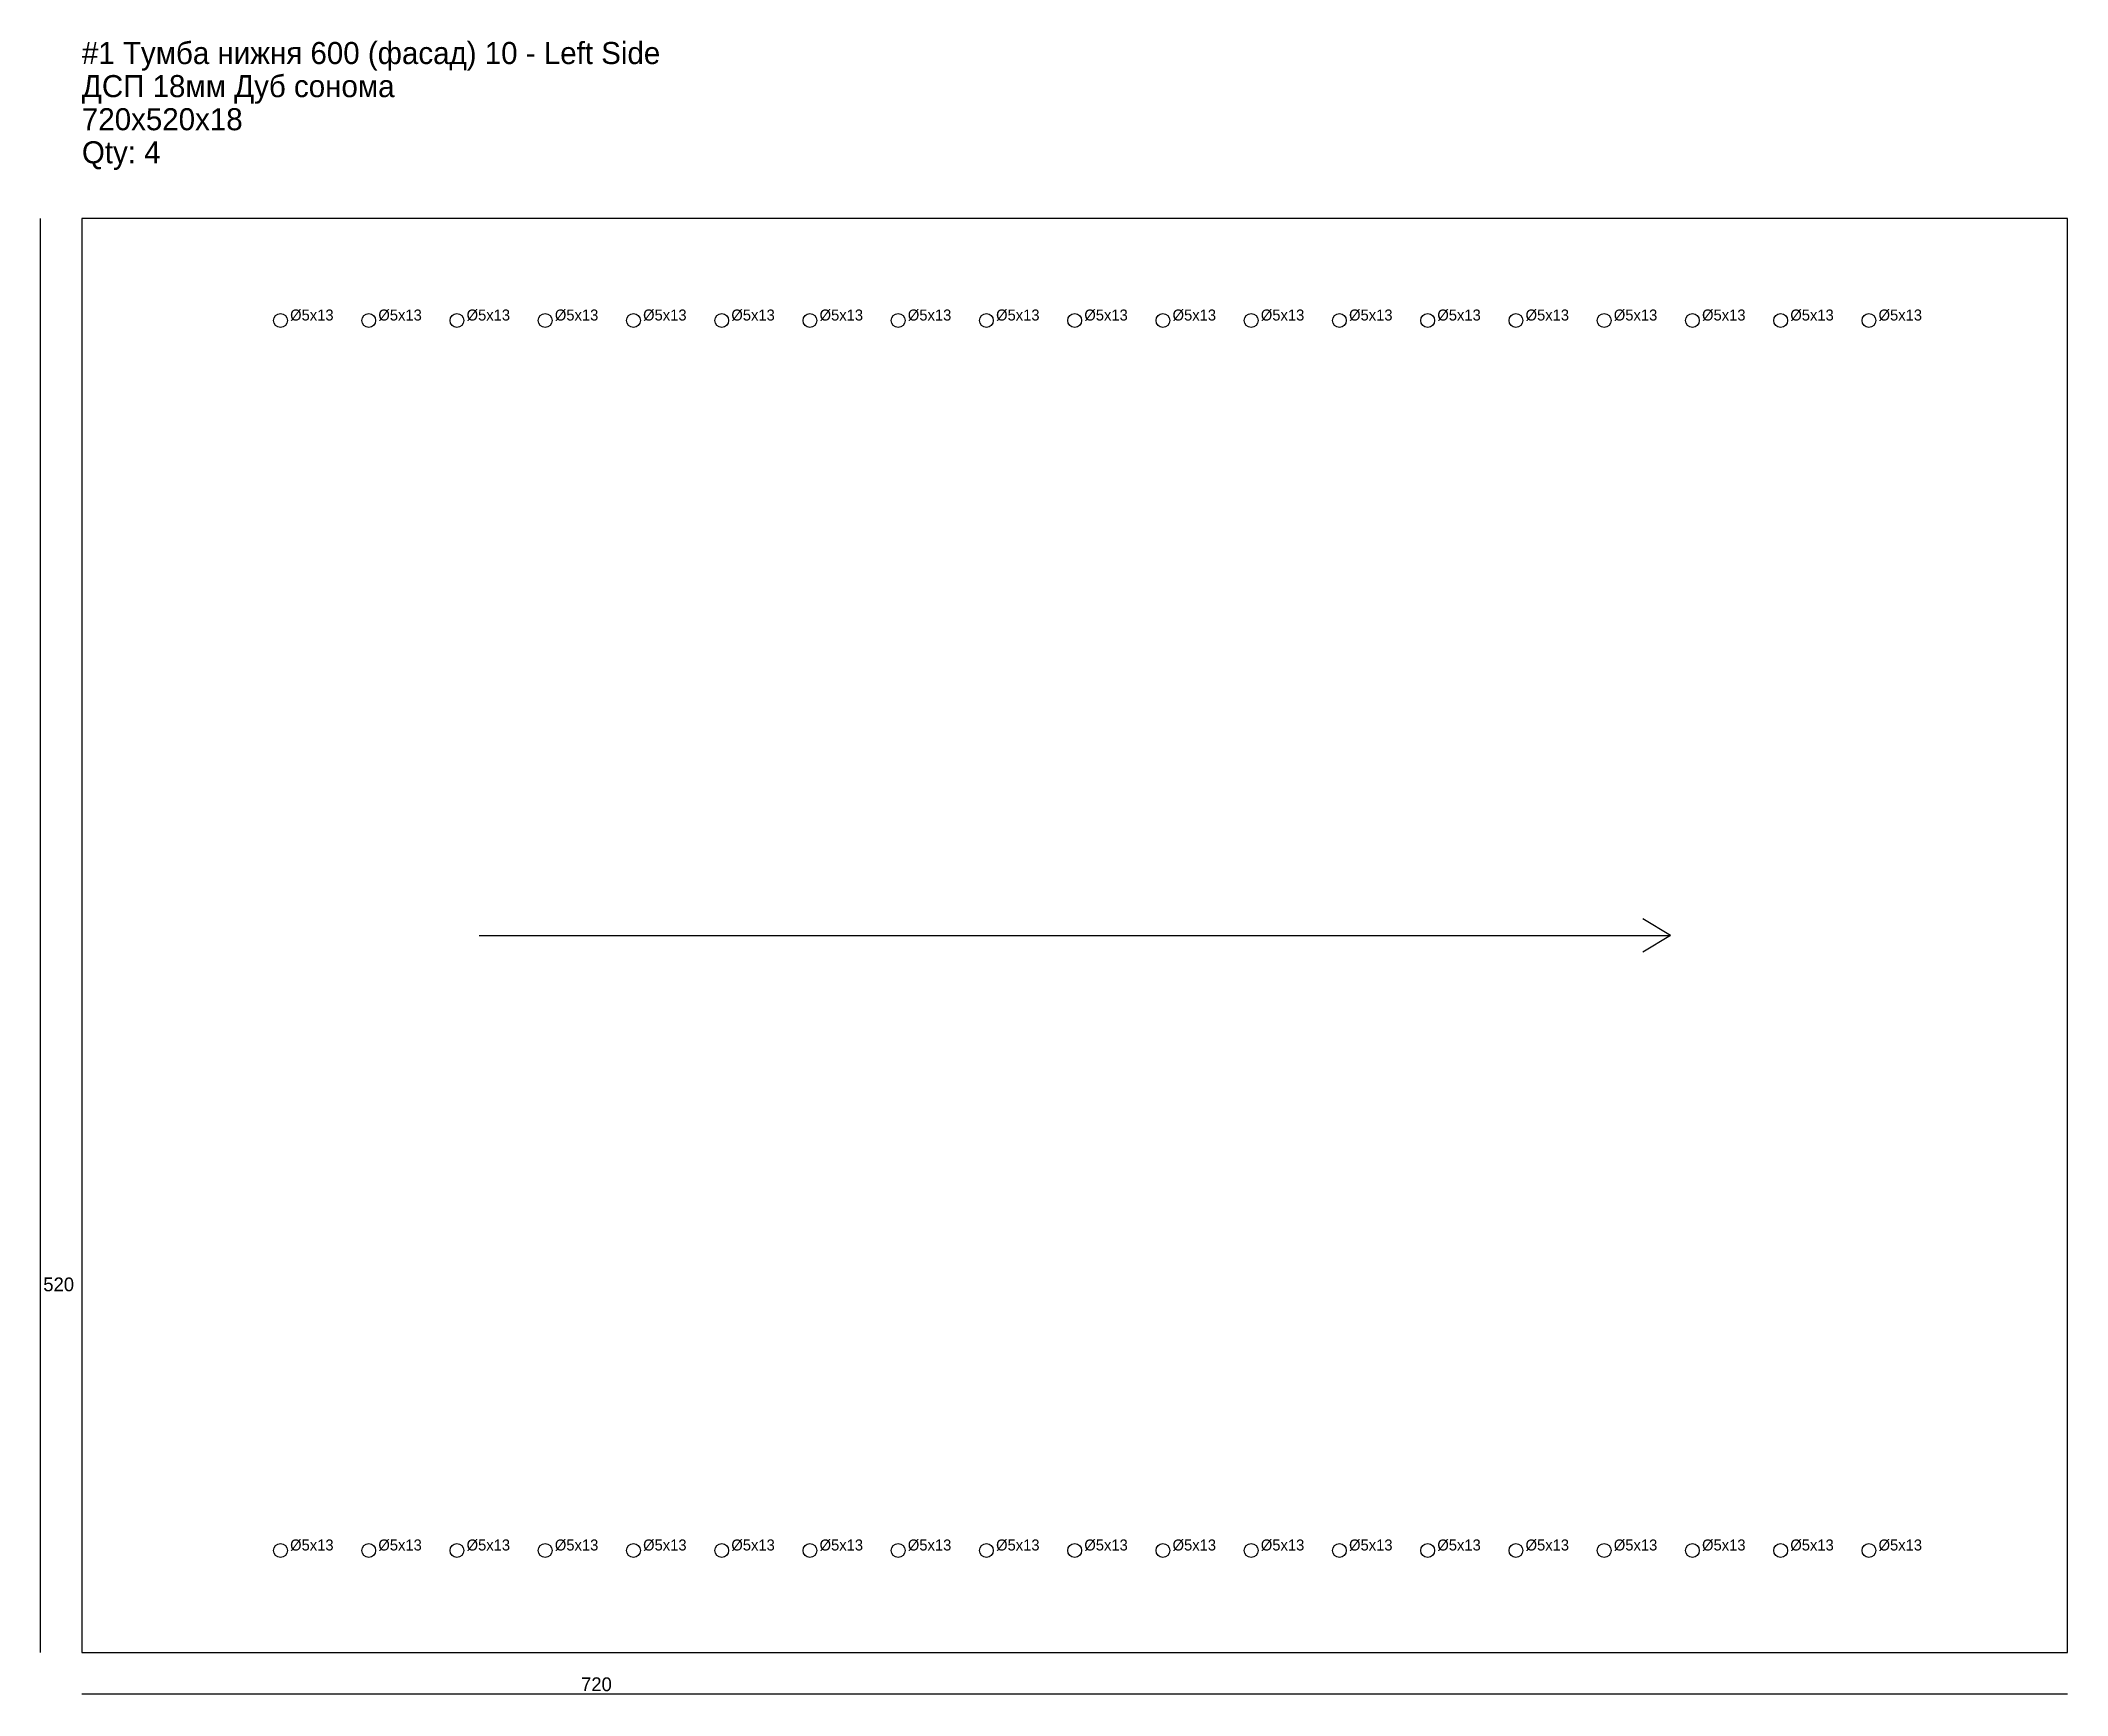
# Model space of a CAD drawing. Extents: x -15 to 2598, y -16 to 2645.
# Drawn here: x -15 to 720, y -16 to 585 of the extents above; entities that cross this region are included whole.
import ezdxf

# ---------------------------------------------------------------- set-up
doc = ezdxf.new("R2010")
doc.units = 0
for name, color, linetype in [('ABF_cuttingLines', 7, 'CONTINUOUS'), ('BORE-INFO', 7, 'CONTINUOUS'), ('DEPTH13', 7, 'CONTINUOUS'), ('DIMENSIONS', 7, 'CONTINUOUS'), ('GRAIN', 7, 'CONTINUOUS'), ('INFO', 7, 'CONTINUOUS')]:
    doc.layers.add(name, color=color, linetype=linetype)
doc.dimstyles.get("Standard").update_dxf_attribs({"dimtxt": 3.5, "dimasz": 2.5, "dimexe": 0.18, "dimexo": 0.0625, "dimtad": 1, "dimdec": 4, "dimzin": 0, "dimdsep": 46, "dimcen": 0.09, "dimadec": 0, "dimazin": 0, "dimtfac": 1, "dimtdec": 4, "dimtofl": 0, "dimtmove": 0, "dimatfit": 3, "dimfxl": 1, "dimtolj": 1, "dimtzin": 0, "dimarcsym": 0})

msp = doc.modelspace()

# ---------------------------------------------------------------- texts
at = {"layer": 'BORE-INFO'}
for p in [(75.5, 483), (107.5, 483), (139.5, 483), (171.5, 483), (203.5, 483), (235.5, 483), (267.5, 483), (299.5, 483), (331.5, 483), (363.5, 483), (395.5, 483), (427.5, 483), (459.5, 483), (491.5, 483), (523.5, 483), (555.5, 483), (587.5, 483), (619.5, 483), (651.5, 483), (75.5, 37), (107.5, 37), (139.5, 37), (171.5, 37), (203.5, 37), (235.5, 37), (267.5, 37), (299.5, 37), (331.5, 37), (363.5, 37), (395.5, 37), (427.5, 37), (459.5, 37), (491.5, 37), (523.5, 37), (555.5, 37), (587.5, 37), (619.5, 37), (651.5, 37)]:
    msp.add_text('%%c5x13', height=4, dxfattribs=at).set_placement(p)
at = {"layer": 'INFO'}
for s, p in [('#1 Тумба нижня 600 (фасад) 10 - Left Side', (0, 576)), ('ДСП 18мм Дуб сонома', (0, 564)), ('720x520x18', (0, 552)), ('Qty: 4', (0, 540))]:
    msp.add_text(s, height=8, dxfattribs=at).set_placement(p)

# ---------------------------------------------------------------- blocks, each defined once
blk = doc.blocks.new('*D1')
at = {"layer": 'DIMENSIONS'}
blk.add_line((0, -15), (720, -15), dxfattribs=at)
blk.add_text('720', height=5, dxfattribs=at).set_placement((181, -14))
blk = doc.blocks.new('*D2')
at = {"layer": 'DIMENSIONS'}
blk.add_line((-15, 0), (-15, 520), dxfattribs=at)
blk.add_text('520', height=5, dxfattribs=at).set_placement((-14, 131))

# ---------------------------------------------------------------- dimensions: what is measured, and where the dimension line sits
at = {"layer": 'DIMENSIONS'}
dim = msp.add_linear_dim(base=(-15, 0), p1=(-15, 0), p2=(-15, 520), angle=90, text='520', dimstyle='STANDARD', dxfattribs=at)
dim.commit()
dim.dimension.update_dxf_attribs({"geometry": '*D2', "text_midpoint": (-14, 131)})
dim = msp.add_linear_dim(base=(0, -15), p1=(0, -15), p2=(720, -15), text='720', dimstyle='STANDARD', dxfattribs=at)
dim.commit()
dim.dimension.update_dxf_attribs({"geometry": '*D1', "text_midpoint": (181, -14)})

# ---------------------------------------------------------------- linework, layer by layer
at = {"layer": 'ABF_cuttingLines'}
msp.add_lwpolyline([(0, 0), (720, 0), (720, 520), (0, 520)], close=True, dxfattribs=at)
at = {"layer": 'DEPTH13'}
for centre in [(72, 483), (104, 483), (136, 483), (168, 483), (200, 483), (232, 483), (264, 483), (296, 483), (328, 483), (360, 483), (392, 483), (424, 483), (456, 483), (488, 483), (520, 483), (552, 483), (584, 483), (616, 483), (648, 483), (72, 37), (104, 37), (136, 37), (168, 37), (200, 37), (232, 37), (264, 37), (296, 37), (328, 37), (360, 37), (392, 37), (424, 37), (456, 37), (488, 37), (520, 37), (552, 37), (584, 37), (616, 37), (648, 37)]:
    msp.add_circle(centre, 2.5, dxfattribs=at)
at = {"layer": 'GRAIN'}
for p, q in [((576, 260), (566, 266)), ((144, 260), (576, 260)), ((576, 260), (566, 254))]:
    msp.add_line(p, q, dxfattribs=at)

msp.set_redraw_order([(e.dxf.handle, doc.entitydb.next_handle()) for e in msp.query("TEXT MTEXT ATTDEF DIMENSION ARC_DIMENSION")])  # texts and dimensions are drawn at this point

doc.saveas('drawing.dxf')
